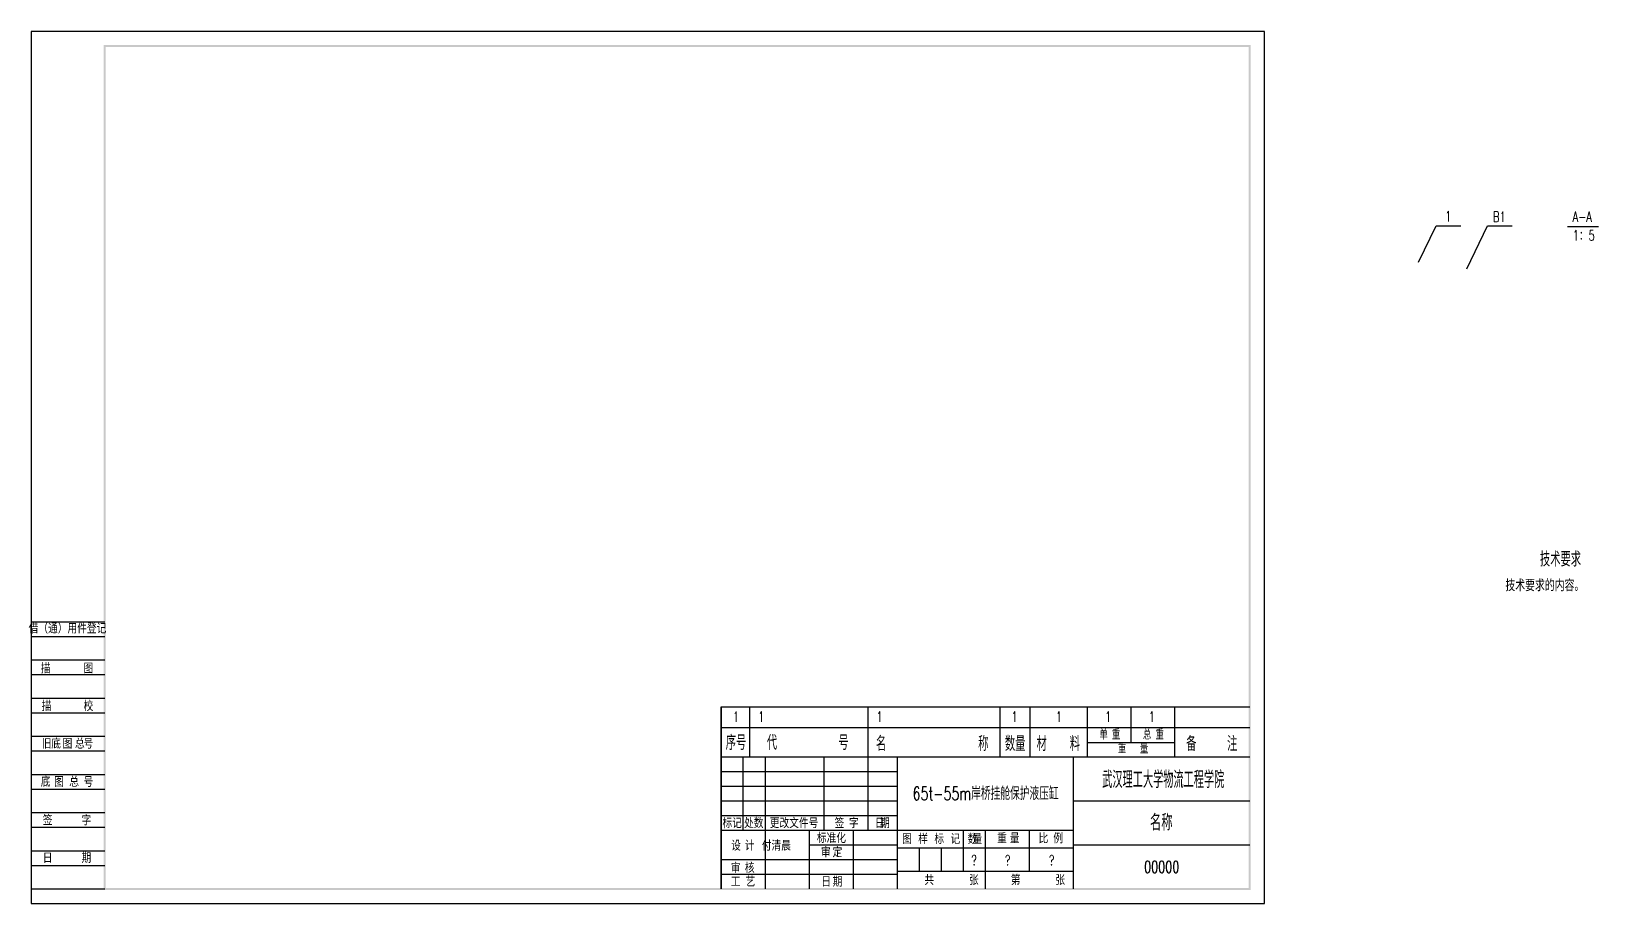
# Model space of a CAD drawing. Extents: x -526 to 4221, y -831 to 1001.
# Drawn here: x -88 to 446, y 625 to 922 of the extents above; entities that cross this region are included whole.
import ezdxf
from ezdxf.enums import TextEntityAlignment as Align

# ---------------------------------------------------------------- set-up
doc = ezdxf.new("R2010")
doc.units = 0
doc.header["$MEASUREMENT"] = 0
doc.layers.add('L1', color=2, linetype='CONTINUOUS', lineweight=35)
doc.layers.add('L3', color=4, linetype='CONTINUOUS')
doc.styles.add('HZ', font='txt', dxfattribs={"width": 0.7, "bigfont": 'hztxt'})
doc.styles.add('HZTXT', font='ROMANS', dxfattribs={"width": 0.7, "bigfont": 'HZTXT'})

msp = doc.modelspace()

# ---------------------------------------------------------------- texts
at = {"layer": 'L1', "style": 'HZTXT', "width": 0.7}
for s, height, p in [('单 重', 3, (279.29, 681.01)), ('总 重', 3, (294.14, 681.01)), ('序号', 5, (151.97, 677.45)), ('代        号', 5, (176.39, 677.45)), ('名            称', 5, (218.78, 677.06)), ('数量', 5, (247.04, 677.06)), ('材   料', 5, (261.74, 677.06)), ('重   量', 3, (287.2, 676.28)), ('备    注', 5, (314, 677.06))]:
    msp.add_text(s, height=height, dxfattribs=at).set_placement(p, align=Align.CENTER)
at = {"layer": 'L1', "style": 'HZTXT', "width": 0.6}
msp.add_text('武汉理工大学物流工程学院', height=5.775, dxfattribs=at).set_placement((276.7, 664.45))
at = {"layer": 'L1', "style": 'HZTXT', "width": 0.7}
for s, height, p in [('名称', 5.5, (296.82, 652.74)), ('00000', 4, (296.96, 637.61))]:
    msp.add_text(s, height=height, dxfattribs=at).set_placement(p, align=Align.MIDDLE_CENTER)
at = {"layer": 'L3', "style": 'HZTXT', "width": 0.7}
for s, height, p in [('1', 3.5, (394.56, 859.14)), ('B1', 3.5, (411.97, 858.97)), ('65t-55m岸桥挂舱保护液压缸', 4.5, (236.98, 662.64))]:
    msp.add_text(s, height=height, dxfattribs=at).set_placement(p, align=Align.MIDDLE_CENTER)
at = {"layer": 'L3', "width": 0.7}
for s, height, style, p in [('A-A', 3.5, 'HZTXT', (436.93, 857.23)), ('1：5', 3.5, 'HZTXT', (436.93, 850.86)), ('技术要求', 5, 'HZTXT', (425.77, 739.89)), ('技术要求的内容。', 4, 'HZTXT', (414, 731.48)), ('描', 3.5, 'HZTXT', (-84.82, 703.48)), ('描', 3.5, 'HZTXT', (-84.5, 690.67)), ('1', 3.5, 'HZTXT', (159.51, 686.98)), ('1', 3.5, 'HZTXT', (199.78, 686.98)), ('旧', 3.5, 'HZTXT', (-84.5, 677.86)), ('签', 3.5, 'HZTXT', (-84.14, 651.82)), ('签', 3.5, 'HZ', (185.55, 650.8)), ('日', 3.5, 'HZ', (199.27, 650.8)), ('设', 3.5, 'HZ', (150.3, 643.14)), ('数', 3.5, 'HZ', (230.87, 645.4)), ('重', 3.5, 'HZ', (240.92, 645.61)), ('比', 3.5, 'HZ', (255.01, 645.61)), ('日', 3.5, 'HZTXT', (-84.14, 638.94)), ('审', 3.5, 'HZ', (180.92, 640.88)), ('审', 3.5, 'HZ', (150.18, 635.57)), ('工', 3.5, 'HZ', (150.18, 630.87)), ('日', 3.5, 'HZ', (181.03, 630.87))]:
    msp.add_text(s, height=height, dxfattribs=dict(at, style=style)).set_placement(p)
for s, style, p in [('借（通）用件登记', 'HZTXT', (-75.73, 717.09)), ('1', 'HZTXT', (151.97, 686.98)), ('1', 'HZTXT', (246.77, 686.98)), ('1', 'HZTXT', (261.95, 686.98)), ('1', 'HZTXT', (278.68, 686.98)), ('1', 'HZTXT', (293.55, 686.98)), ('底', 'HZTXT', (-79.61, 677.86)), ('图', 'HZTXT', (-75.73, 677.86)), ('总', 'HZTXT', (-71.52, 677.86)), ('底', 'HZTXT', (-83.17, 664.86)), ('图', 'HZTXT', (-78.64, 664.86)), ('总', 'HZTXT', (-73.46, 664.86)), ('标记', 'HZ', (150.66, 650.8)), ('处数', 'HZ', (158.02, 650.8)), ('更改文件号', 'HZ', (171.73, 650.8)), ('标准化', 'HZ', (184.47, 645.71)), ('图 样 标 记', 'HZ', (218.43, 645.42)), ('?', 'HZTXT', (233.06, 638.11)), ('?', 'HZTXT', (244.49, 638.11)), ('?', 'HZTXT', (259.46, 638.11)), ('共     张', 'HZ', (225.38, 631.43)), ('第     张', 'HZ', (254.8, 631.43))]:
    msp.add_text(s, height=3.5, dxfattribs=dict(at, style=style)).set_placement(p, align=Align.CENTER)
for s, style, p in [(' 图', 'HZTXT', (-66.94, 703.48)), ('校', 'HZTXT', (-66.94, 690.67)), ('号', 'HZTXT', (-66.94, 677.86)), ('号', 'HZTXT', (-66.94, 664.86)), ('字', 'HZTXT', (-67.64, 651.76)), ('字', 'HZ', (193.76, 650.8)), ('期', 'HZ', (204.36, 650.8)), ('计', 'HZ', (158.28, 643.14)), ('付清晨', 'HZ', (170.69, 643.14)), ('量', 'HZ', (235.82, 645.42)), ('量', 'HZ', (248.55, 645.61)), ('例', 'HZ', (263.35, 645.61)), ('期', 'HZTXT', (-67.64, 638.94)), ('定', 'HZ', (188.18, 640.88)), ('核', 'HZ', (158.28, 635.57)), ('艺', 'HZ', (158.52, 630.87)), ('期', 'HZ', (188.18, 630.87))]:
    msp.add_text(s, height=3.5, dxfattribs=dict(at, style=style)).set_placement(p, align=Align.RIGHT)

# ---------------------------------------------------------------- linework, layer by layer
at = {"layer": 'L1'}
for p, q in [((146.96, 675.11), (146.96, 692.11)), ((146.96, 630.11), (146.96, 675.11))]:
    msp.add_line(p, q, dxfattribs=at)
msp.add_point((146.96, 675.11), dxfattribs=at)
for points in [[(326.61, 916.76), (327.31, 917.46), (-62.69, 916.76), (-63.39, 917.46)], [(-62.69, 916.76), (-63.39, 917.46), (-62.69, 630.11), (-63.39, 630.11)], [(326.61, 630.46), (327.31, 629.76), (326.61, 916.76), (327.31, 917.46)], [(-63.04, 630.46), (-63.04, 629.76), (326.61, 630.46), (327.31, 629.76)]]:
    msp.add_trace(points, dxfattribs=at)
at = {"layer": 'L3'}
for p, q in [((384.47, 843.47), (390.45, 855.84)), ((390.45, 855.84), (398.81, 855.84)), ((400.9, 841.27), (407.97, 855.84)), ((407.97, 855.84), (416.33, 855.84)), ((435.22, 855.64), (445.77, 855.64)), ((-88.04, 721.11), (-63.04, 721.11)), ((-88.04, 716.11), (-63.04, 716.11)), ((-88.04, 708.11), (-63.04, 708.11)), ((-88.04, 703.11), (-63.04, 703.11)), ((-88.04, 695.11), (-63.04, 695.11)), ((-88.04, 690.11), (-63.04, 690.11)), ((146.96, 692.11), (326.96, 692.11)), ((156.69, 675.11), (156.69, 692.11)), ((196.96, 675.11), (196.96, 692.11)), ((241.89, 675.11), (241.89, 692.11)), ((252.11, 675.11), (252.11, 692.11)), ((271.63, 675.11), (271.63, 692.11)), ((286.5, 680.01), (286.5, 692.11)), ((301.37, 675.11), (301.37, 692.11)), ((146.96, 685.11), (326.96, 685.11)), ((-88.04, 682.11), (-63.04, 682.11)), ((271.63, 680.01), (301.37, 680.01)), ((-88.04, 677.11), (-63.04, 677.11)), ((146.96, 675.11), (326.96, 675.11)), ((154.46, 650.11), (154.46, 675.11)), ((161.96, 630.11), (161.96, 675.11)), ((181.96, 650.11), (181.96, 675.11)), ((196.96, 650.11), (196.96, 675.11)), ((206.96, 630.11), (206.96, 675.11)), ((266.96, 630.11), (266.96, 675.11)), ((-88.04, 669.11), (-63.04, 669.11)), ((146.96, 670.11), (206.96, 670.11)), ((-88.04, 664.11), (-63.04, 664.11)), ((146.96, 665.11), (206.96, 665.11)), ((146.96, 660.11), (206.96, 660.11)), ((266.96, 660.11), (326.96, 660.11)), ((-88.04, 656.11), (-63.04, 656.11)), ((146.96, 655.11), (206.96, 655.11)), ((-88.04, 651.11), (-63.04, 651.11)), ((146.96, 650.11), (206.96, 650.11)), ((176.96, 630.11), (176.96, 650.11)), ((191.96, 630.11), (191.96, 650.11)), ((206.96, 650.11), (266.96, 650.11)), ((229.46, 636.11), (229.46, 650.11)), ((236.96, 630.11), (236.96, 650.11)), ((251.96, 636.11), (251.96, 650.11)), ((-88.04, 643.11), (-63.04, 643.11)), ((176.96, 645.11), (206.96, 645.11)), ((206.96, 644.11), (266.96, 644.11)), ((214.46, 636.11), (214.46, 644.11)), ((221.96, 636.11), (221.96, 644.11)), ((266.96, 645.11), (326.96, 645.11)), ((-88.04, 638.11), (-63.04, 638.11)), ((146.96, 640.11), (206.96, 640.11)), ((206.96, 636.11), (266.96, 636.11)), ((-88.04, 630.11), (-63.04, 630.11)), ((146.96, 635.11), (206.96, 635.11))]:
    msp.add_line(p, q, dxfattribs=at)
msp.add_lwpolyline([(-88.04, 625.11), (331.96, 625.11), (331.96, 922.11), (-88.04, 922.11)], close=True, dxfattribs=at)

msp.set_redraw_order([(e.dxf.handle, doc.entitydb.next_handle()) for e in msp.query("TEXT MTEXT ATTDEF DIMENSION ARC_DIMENSION")])  # texts and dimensions are drawn at this point

doc.saveas('drawing.dxf')
